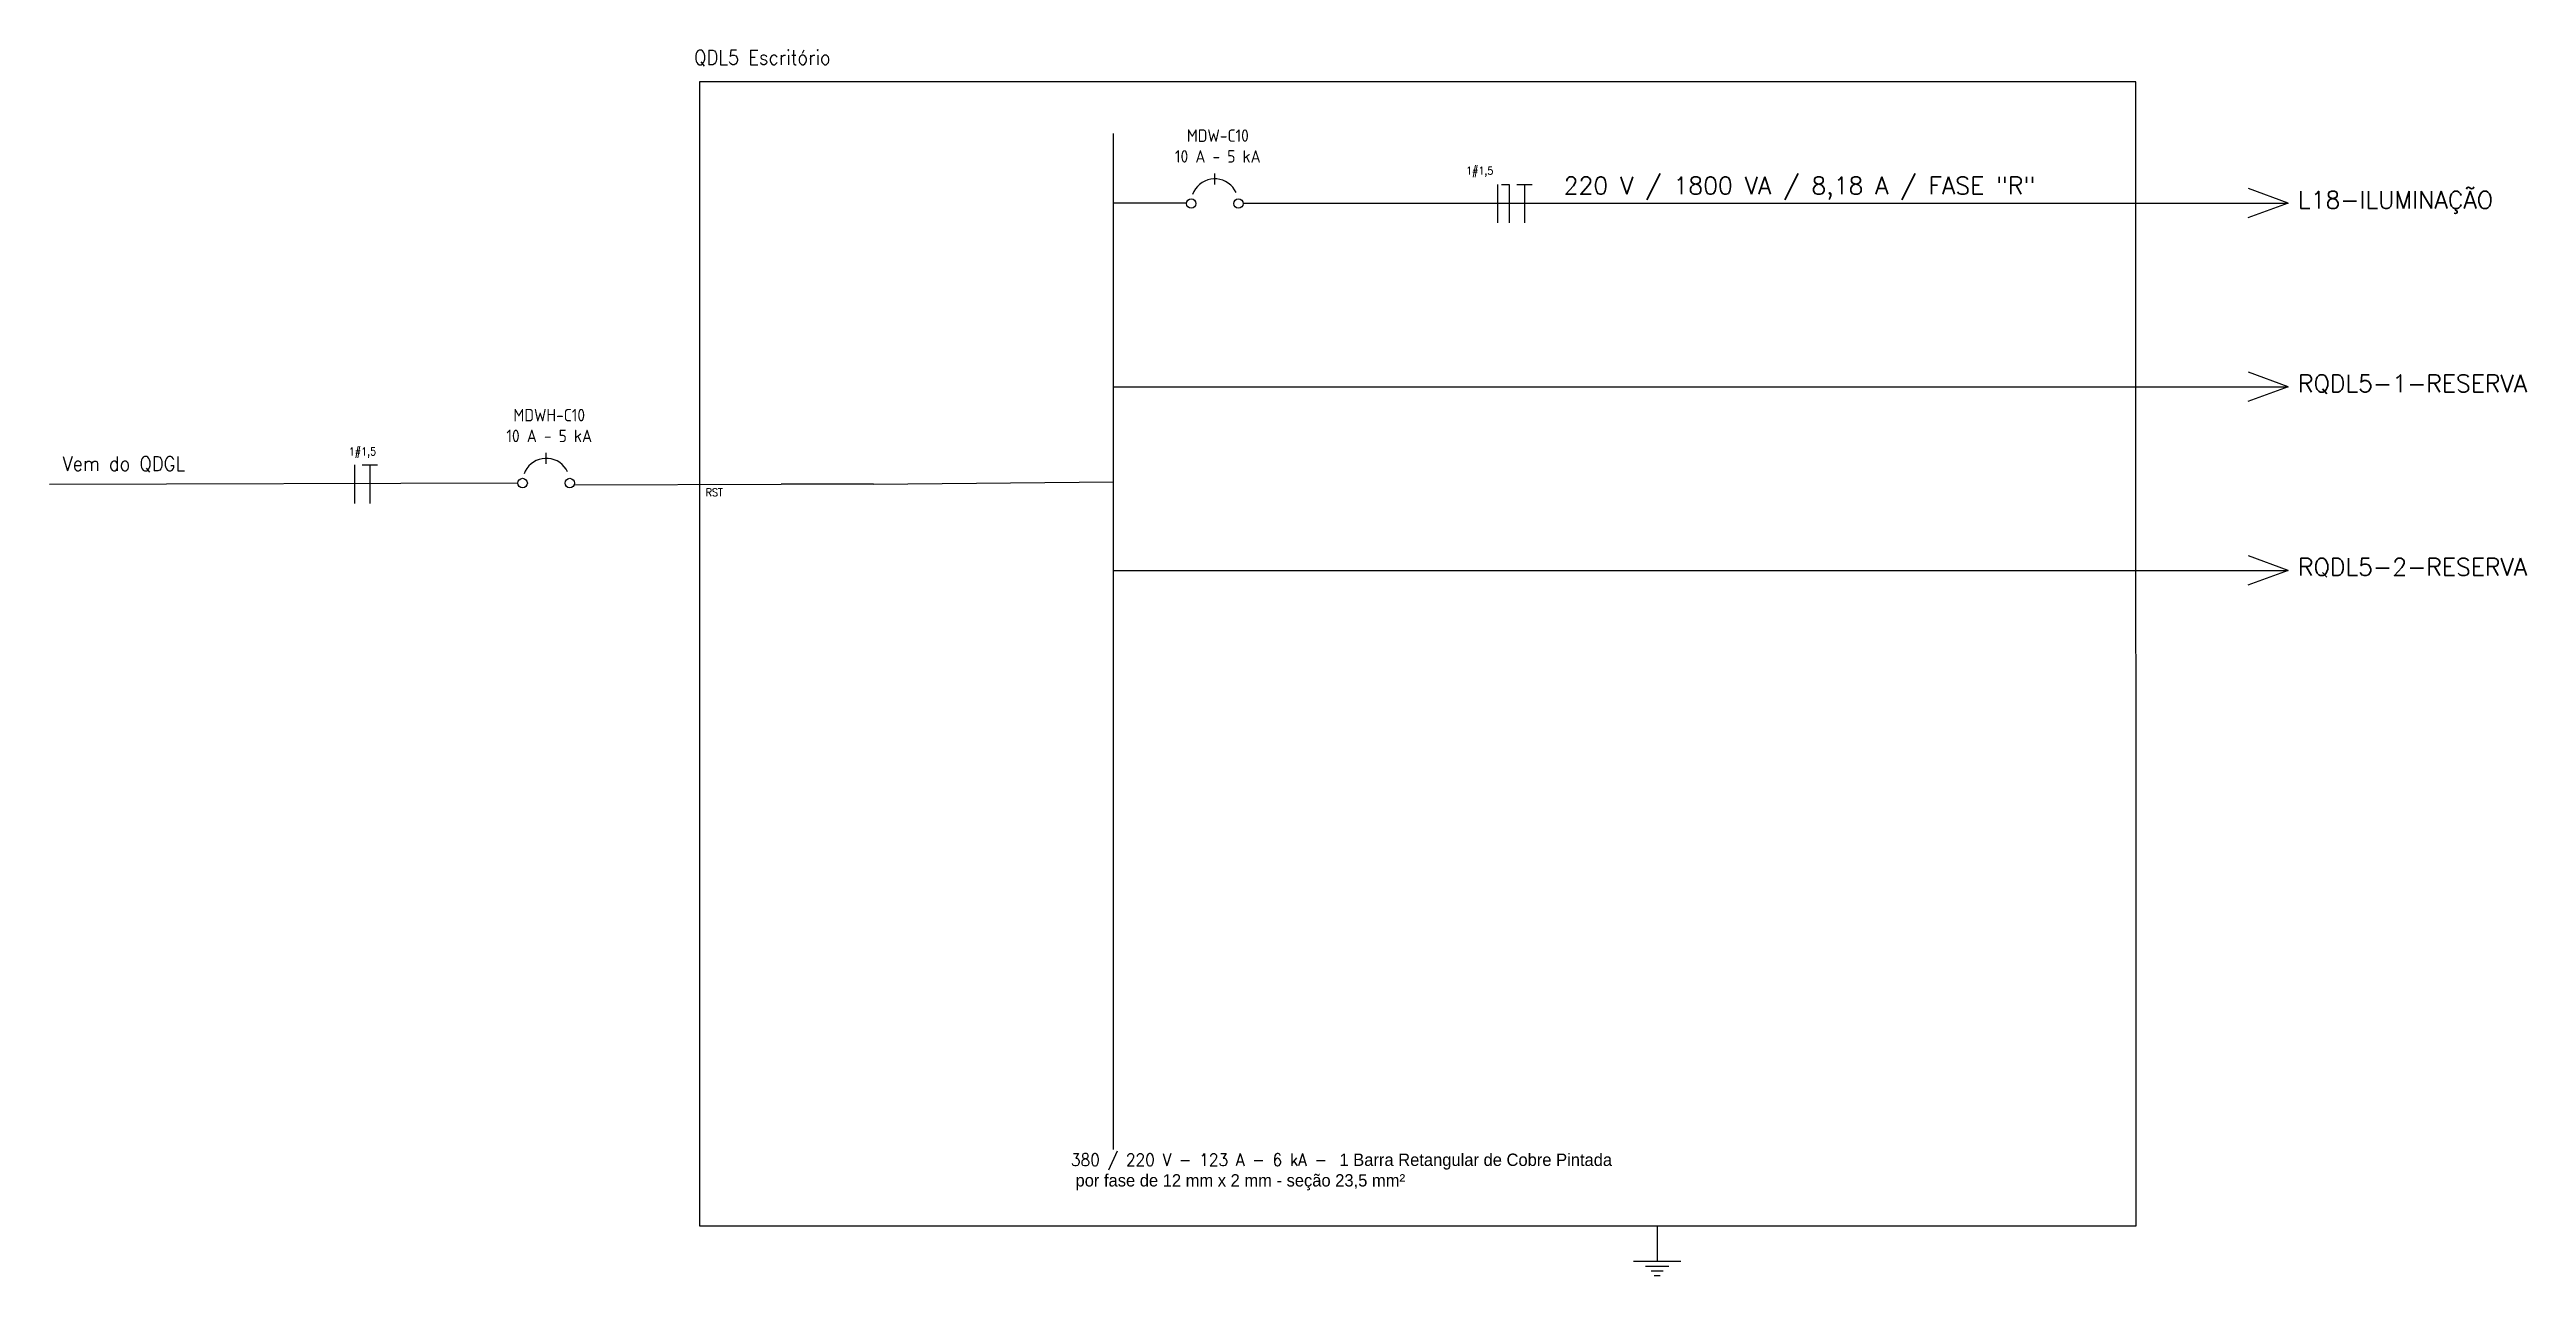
# Model space of a CAD drawing. Extents: x -259 to 641, y -96 to 322.
# Drawn here: x 465.83 to 506.42, y 4.87 to 24.96 of the extents above; entities that cross this region are included whole.
import ezdxf

# ---------------------------------------------------------------- set-up
doc = ezdxf.new("R2010")
doc.units = 0
doc.header["$MEASUREMENT"] = 0
for name, color, linetype in [('ELET_UNIFILAR_TEXTO', 4, 'Continuous'), ('ELET_UNIFILAR_TEXTO2', 4, 'Continuous'), ('ELT_UNIFILAR_DESENHO', 5, 'Continuous')]:
    doc.layers.add(name, color=color, linetype=linetype)
doc.styles.add('textstyle4', font='arial.ttf')
doc.styles.add('textstyle5', font='')
doc.styles.add('textstyle7', font='romans__.ttf')
doc.styles.get('textstyle5').set_extended_font_data('Standard')

msp = doc.modelspace()

# ---------------------------------------------------------------- texts
at = {"layer": 'ELET_UNIFILAR_TEXTO'}
for s, insert, char_height, attachment_point, style in [('QDL5 Escritório', (476.396, 24.952), 0.23696, 1, 'textstyle5'), ('{\\Fisocp|c0;MDW-C10\\P\\Fisocp2|c0;10 A - 5 kA\\H1.00174x; }', (484.979, 23.11), 0.20406, 8, 'textstyle4'), ('\\A1;\\pi-0.22567;1#1,5', (489.272, 23.042), 0.12638, 1, 'textstyle5'), ('{\\Fisocp|c0;MDWH-C10\\P\\Fisocp2|c0;10 A - 5 kA\\H1.00174x; }', (474.023, 18.53), 0.20406, 8, 'textstyle4'), ('Vem do QDGL', (466.048, 18.296), 0.23696, 1, 'textstyle5'), ('\\A1;1#1,5', (470.738, 18.44), 0.1264, 1, 'textstyle5'), ('RST', (476.586, 17.771), 0.1264, 1, 'textstyle5'), ('RST', (476.586, 17.771), 0.1264, 1, 'textstyle5'), ('\\A1;380 / 220 V - 123 A - 6 kA - {\\A0;\\fArial|b0|i0|c0|p34; \\Ftxt|c0;1 Barra Retangular de Cobre Pintada\\P por fase de 12 mm x 2 mm - seção 23,5 mm\\fArial|b0|i0|c0|p34;²}', (482.572, 6.872), 0.202345, 1, 'textstyle5')]:
    msp.add_mtext(s, dxfattribs=dict(at, insert=insert, char_height=char_height, attachment_point=attachment_point, style=style))
at = {"layer": 'ELET_UNIFILAR_TEXTO2', "char_height": 0.28356, "attachment_point": 1, "style": 'textstyle7'}
for s, insert in [('220 V / 1800 VA / 8,18 A / FASE "R"', (490.647, 22.876)), ('L18-ILUMINAÇÃO', (502.68, 22.641)), ('RQDL5-1-RESERVA', (502.68, 19.633)), ('RQDL5-2-RESERVA', (502.68, 16.626))]:
    msp.add_mtext(s, dxfattribs=dict(at, insert=insert))

# ---------------------------------------------------------------- linework, layer by layer
at = {"layer": 'ELT_UNIFILAR_DESENHO'}
for p, q in [((500.022, 24.432), (476.483, 24.432)), ((476.483, 24.432), (476.483, 5.689)), ((500.03, 5.689), (500.022, 24.432)), ((483.272, 6.938), (483.272, 23.588)), ((484.929, 22.754), (484.929, 22.934)), ((489.563, 22.753), (489.563, 22.121)), ((489.626, 22.753), (489.753, 22.753)), ((489.753, 22.753), (489.753, 22.121)), ((489.878, 22.753), (490.131, 22.753)), ((490.004, 22.753), (490.004, 22.121)), ((484.466, 22.444), (483.272, 22.444)), ((485.393, 22.444), (502.519, 22.444)), ((502.519, 22.444), (501.859, 22.203)), ((502.519, 22.444), (501.868, 22.685)), ((502.519, 19.436), (501.868, 19.677)), ((483.272, 19.436), (502.519, 19.436)), ((502.519, 19.436), (501.859, 19.195)), ((473.973, 18.174), (473.973, 18.355)), ((473.973, 18.174), (473.973, 18.355)), ((465.835, 17.842), (473.51, 17.865)), ((470.831, 18.158), (470.831, 17.526)), ((470.957, 18.158), (471.209, 18.158)), ((471.083, 18.158), (471.083, 17.526)), ((479.337, 17.842), (483.272, 17.879)), ((474.43, 17.828), (477.821, 17.842)), ((479.337, 17.842), (477.825, 17.84)), ((502.519, 16.429), (501.868, 16.669)), ((483.272, 16.429), (502.519, 16.429)), ((502.519, 16.429), (501.859, 16.187)), ((476.483, 5.689), (500.03, 5.689)), ((492.178, 5.689), (492.178, 5.107)), ((491.792, 5.107), (492.564, 5.107)), ((491.985, 5.029), (492.371, 5.029)), ((492.081, 4.952), (492.274, 4.952)), ((492.129, 4.875), (492.226, 4.875))]:
    msp.add_line(p, q, dxfattribs=at)
for points in [[(485.279, 22.621), (485.255, 22.665), (485.225, 22.706), (485.19, 22.742), (485.151, 22.774), (485.107, 22.8), (485.061, 22.821), (485.013, 22.835), (484.963, 22.842), (484.912, 22.843), (484.862, 22.838), (484.813, 22.826), (484.766, 22.808), (484.722, 22.783), (484.681, 22.754), (484.644, 22.719), (484.613, 22.679), (484.587, 22.636), (484.566, 22.59)], [(474.323, 18.042), (474.299, 18.086), (474.269, 18.127), (474.234, 18.163), (474.194, 18.195), (474.151, 18.221), (474.105, 18.241), (474.057, 18.255), (474.007, 18.263), (473.956, 18.264), (473.906, 18.259), (473.857, 18.247), (473.81, 18.228), (473.765, 18.204), (473.725, 18.174), (473.688, 18.139), (473.657, 18.1), (473.63, 18.057), (473.61, 18.01)]]:
    msp.add_lwpolyline(points, dxfattribs=at)
for centre in [(484.543, 22.439), (485.316, 22.439), (473.587, 17.86), (474.36, 17.86)]:
    msp.add_circle(centre, 0.0772, dxfattribs=at)

msp.set_redraw_order([(e.dxf.handle, doc.entitydb.next_handle()) for e in msp.query("TEXT MTEXT ATTDEF DIMENSION ARC_DIMENSION")])  # texts and dimensions are drawn at this point

doc.saveas('drawing.dxf')
